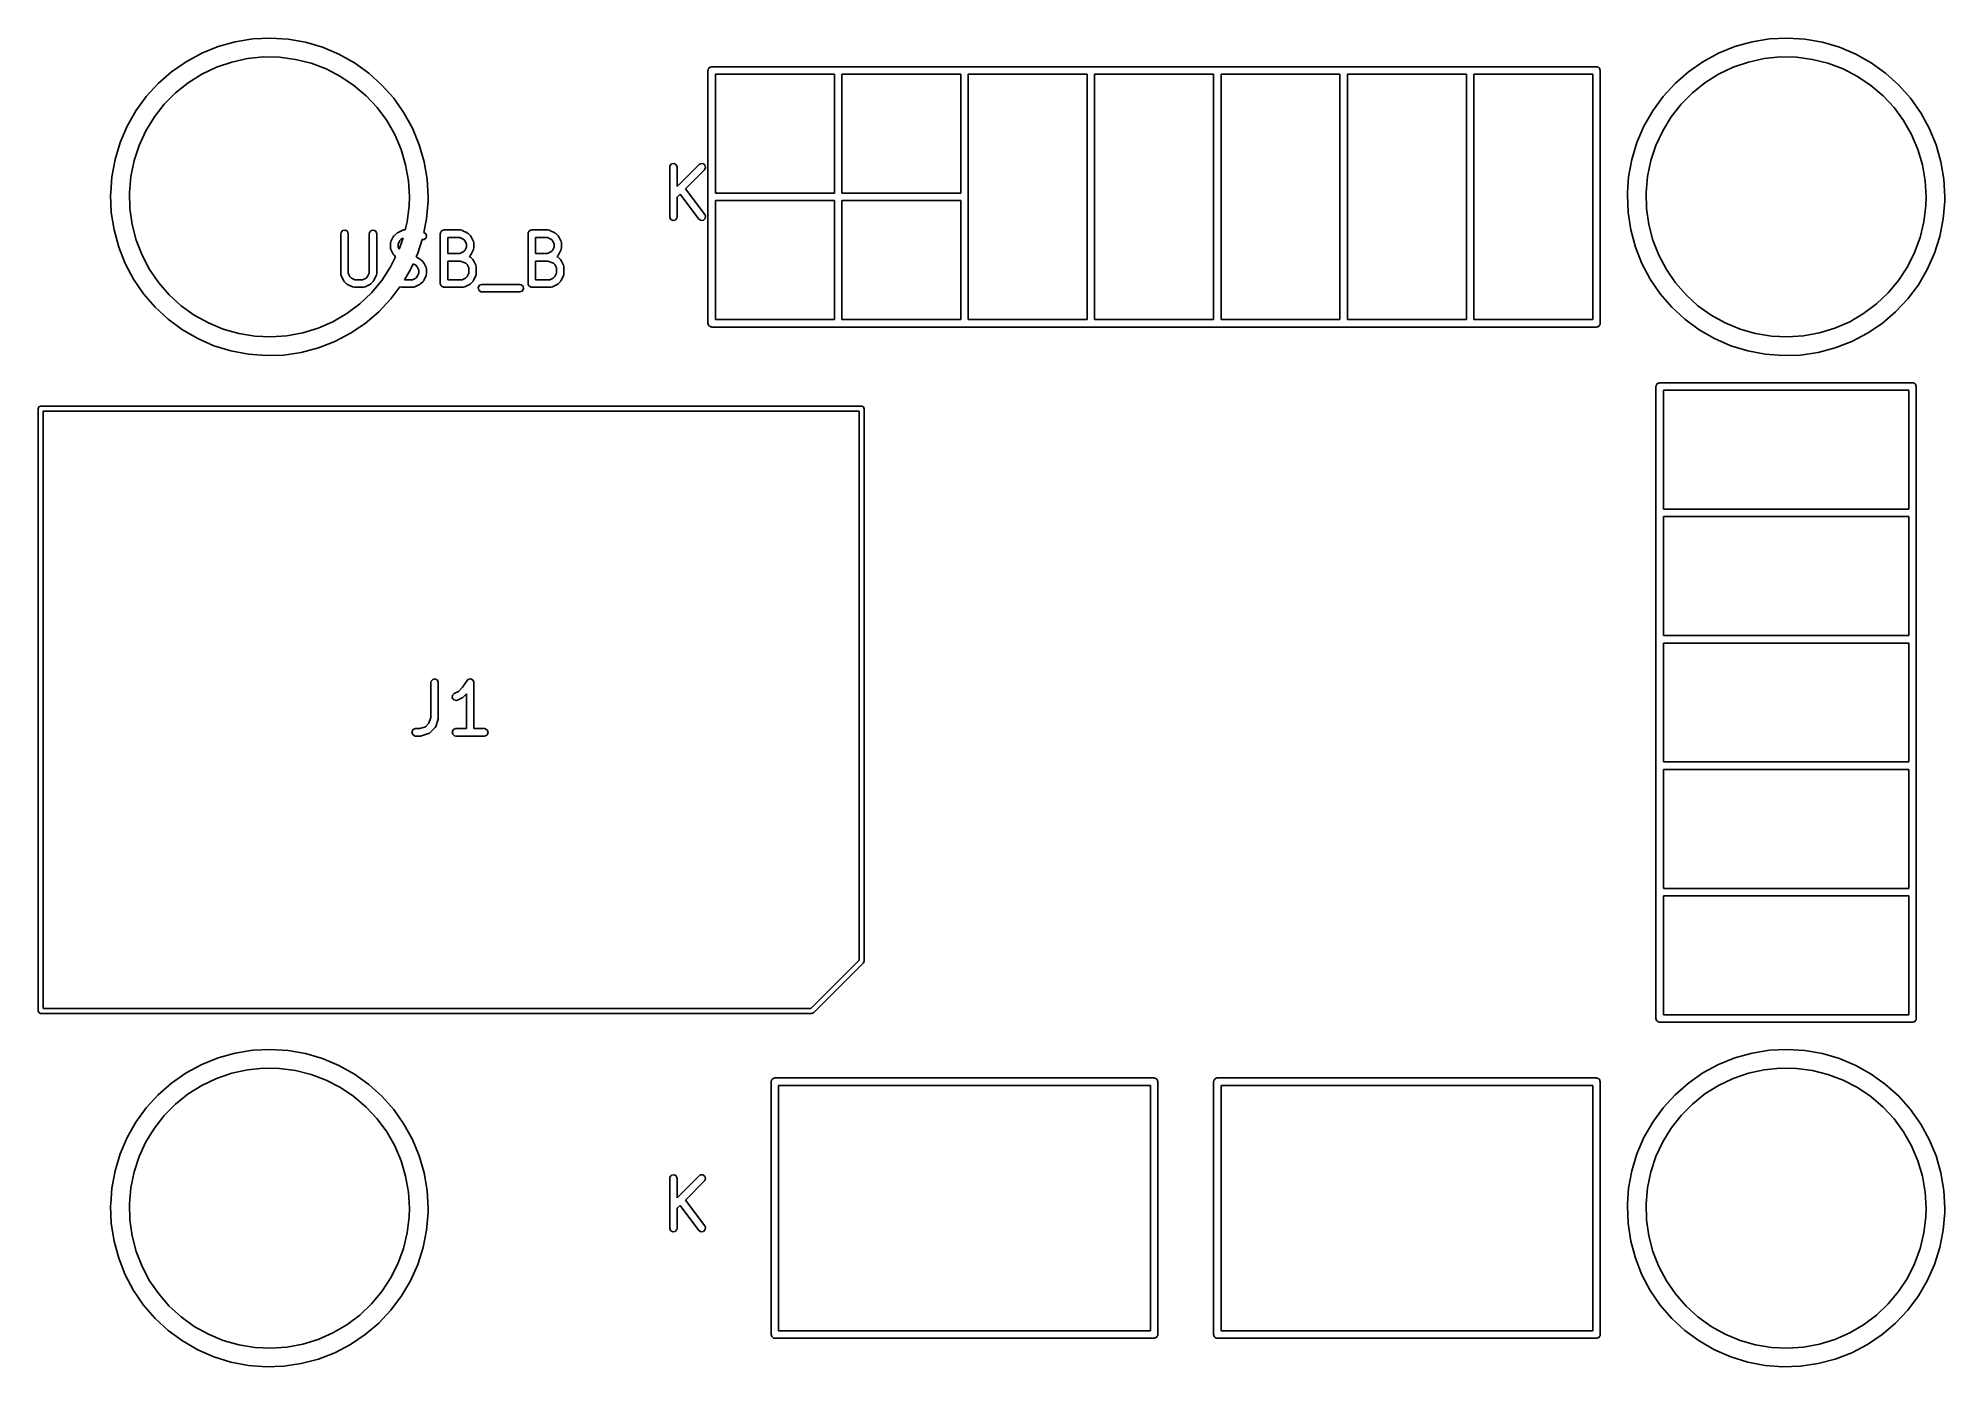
# Model space of a CAD drawing. Extents: x 5.08 to 6.59, y -4.48 to -3.43.
import ezdxf

# ---------------------------------------------------------------- set-up
doc = ezdxf.new("R2010")
doc.units = 0
doc.header["$MEASUREMENT"] = 0
doc.layers.add('BLACK', color=7, linetype='CONTINUOUS')

msp = doc.modelspace()

# ---------------------------------------------------------------- linework, layer by layer
at = {"layer": 'BLACK', "linetype": 'CONTINUOUS'}
for p, q in [((5.20892, -3.4436), (5.22192, -3.43834)), ((5.22192, -3.43834), (5.23543, -3.43457)), ((5.23543, -3.43457), (5.24927, -3.43233)), ((5.24927, -3.43233), (5.26328, -3.43165)), ((5.26328, -3.43165), (5.27727, -3.43253)), ((5.27727, -3.43253), (5.29108, -3.43496)), ((5.29108, -3.43496), (5.30453, -3.43892)), ((5.30453, -3.43892), (5.31746, -3.44436)), ((6.40892, -3.4436), (6.42192, -3.43834)), ((6.42192, -3.43834), (6.43543, -3.43457)), ((6.43543, -3.43457), (6.44927, -3.43233)), ((6.44927, -3.43233), (6.46328, -3.43165)), ((6.46328, -3.43165), (6.47727, -3.43253)), ((6.47727, -3.43253), (6.49108, -3.43496)), ((6.49108, -3.43496), (6.50453, -3.43892)), ((6.50453, -3.43892), (6.51746, -3.44436)), ((5.18507, -3.45827), (5.19659, -3.45027)), ((5.19659, -3.45027), (5.20892, -3.4436)), ((5.23261, -3.45054), (5.22054, -3.45467)), ((5.24507, -3.44782), (5.23261, -3.45054)), ((5.25776, -3.44655), (5.24507, -3.44782)), ((5.27052, -3.44675), (5.25776, -3.44655)), ((5.28316, -3.44842), (5.27052, -3.44675)), ((5.29553, -3.45153), (5.28316, -3.44842)), ((5.30746, -3.45603), (5.29553, -3.45153)), ((5.31746, -3.44436), (5.3297, -3.4512)), ((5.3297, -3.4512), (5.3411, -3.45936)), ((5.61168, -3.45455), (5.6124, -3.45429)), ((5.6124, -3.45429), (6.3124, -3.45429)), ((6.3124, -3.45429), (6.31279, -3.45436)), ((6.31279, -3.45436), (6.31291, -3.45434)), ((6.31291, -3.45434), (6.31303, -3.4544)), ((6.31303, -3.4544), (6.31341, -3.45447)), ((6.31341, -3.45447), (6.314, -3.45496)), ((6.38507, -3.45827), (6.39659, -3.45027)), ((6.39659, -3.45027), (6.40892, -3.4436)), ((6.43261, -3.45054), (6.42054, -3.45467)), ((6.44507, -3.44782), (6.43261, -3.45054)), ((6.45776, -3.44655), (6.44507, -3.44782)), ((6.47052, -3.44675), (6.45776, -3.44655)), ((6.48316, -3.44842), (6.47052, -3.44675)), ((6.49553, -3.45153), (6.48316, -3.44842)), ((6.50746, -3.45603), (6.49553, -3.45153)), ((6.51746, -3.44436), (6.5297, -3.4512)), ((6.5297, -3.4512), (6.5411, -3.45936)), ((5.16507, -3.47786), (5.17452, -3.46751)), ((5.17452, -3.46751), (5.18507, -3.45827)), ((5.19822, -3.46694), (5.18827, -3.47491)), ((5.20903, -3.46016), (5.19822, -3.46694)), ((5.22054, -3.45467), (5.20903, -3.46016)), ((5.3188, -3.46188), (5.30746, -3.45603)), ((5.32938, -3.469), (5.3188, -3.46188)), ((5.33908, -3.47728), (5.32938, -3.469)), ((5.3411, -3.45936), (5.35152, -3.46874)), ((5.35152, -3.46874), (5.36083, -3.47923)), ((5.60945, -3.45724), (5.60952, -3.45686)), ((5.60945, -3.65724), (5.60945, -3.45724)), ((5.60949, -3.45673), (5.60956, -3.45662)), ((5.60952, -3.45686), (5.60949, -3.45673)), ((5.60956, -3.45662), (5.60963, -3.45623)), ((5.60963, -3.45623), (5.61012, -3.45565)), ((5.61012, -3.45565), (5.6105, -3.45498)), ((5.6105, -3.45498), (5.61075, -3.45489)), ((5.61075, -3.45489), (5.61093, -3.45469)), ((5.61093, -3.45469), (5.61168, -3.45455)), ((5.61535, -3.4602), (5.61535, -3.55429)), ((5.70945, -3.4602), (5.61535, -3.4602)), ((5.70945, -3.55429), (5.70945, -3.4602)), ((5.71535, -3.4602), (5.71535, -3.55429)), ((5.80945, -3.4602), (5.71535, -3.4602)), ((5.80945, -3.55429), (5.80945, -3.4602)), ((5.90945, -3.4602), (5.81535, -3.4602)), ((5.81535, -3.4602), (5.81535, -3.65429)), ((5.90945, -3.65429), (5.90945, -3.4602)), ((5.91535, -3.4602), (5.91535, -3.65429)), ((6.00945, -3.4602), (5.91535, -3.4602)), ((6.00945, -3.65429), (6.00945, -3.4602)), ((6.01535, -3.4602), (6.01535, -3.65429)), ((6.10945, -3.4602), (6.01535, -3.4602)), ((6.10945, -3.65429), (6.10945, -3.4602)), ((6.11535, -3.4602), (6.11535, -3.65429)), ((6.20945, -3.4602), (6.11535, -3.4602)), ((6.20945, -3.65429), (6.20945, -3.4602)), ((6.21535, -3.4602), (6.21535, -3.65429)), ((6.30945, -3.4602), (6.21535, -3.4602)), ((6.30945, -3.65429), (6.30945, -3.4602)), ((6.314, -3.45496), (6.31466, -3.45535)), ((6.31466, -3.45535), (6.31475, -3.4556)), ((6.31475, -3.4556), (6.31496, -3.45577)), ((6.31496, -3.45577), (6.31509, -3.45652)), ((6.31509, -3.45652), (6.31535, -3.45724)), ((6.31535, -3.45724), (6.31535, -3.65724)), ((6.36507, -3.47786), (6.37452, -3.46751)), ((6.37452, -3.46751), (6.38507, -3.45827)), ((6.39822, -3.46694), (6.38827, -3.47491)), ((6.40903, -3.46016), (6.39822, -3.46694)), ((6.42054, -3.45467), (6.40903, -3.46016)), ((6.5188, -3.46188), (6.50746, -3.45603)), ((6.52938, -3.469), (6.5188, -3.46188)), ((6.53908, -3.47728), (6.52938, -3.469)), ((6.5411, -3.45936), (6.55152, -3.46874)), ((6.55152, -3.46874), (6.56083, -3.47923)), ((5.15683, -3.48921), (5.16507, -3.47786)), ((5.1793, -3.48398), (5.17143, -3.49402)), ((5.18827, -3.47491), (5.1793, -3.48398)), ((5.34776, -3.48663), (5.33908, -3.47728)), ((5.36083, -3.47923), (5.36892, -3.49069)), ((6.35683, -3.48921), (6.36507, -3.47786)), ((6.3793, -3.48398), (6.37143, -3.49402)), ((6.38827, -3.47491), (6.3793, -3.48398)), ((6.54776, -3.48663), (6.53908, -3.47728)), ((6.56083, -3.47923), (6.56892, -3.49069)), ((5.1499, -3.5014), (5.15683, -3.48921)), ((5.17143, -3.49402), (5.16476, -3.50489)), ((5.35532, -3.4969), (5.34776, -3.48663)), ((5.36164, -3.50798), (5.35532, -3.4969)), ((5.36892, -3.49069), (5.37567, -3.50297)), ((6.3499, -3.5014), (6.35683, -3.48921)), ((6.37143, -3.49402), (6.36476, -3.50489)), ((6.55532, -3.4969), (6.54776, -3.48663)), ((6.56164, -3.50798), (6.55532, -3.4969)), ((6.56892, -3.49069), (6.57567, -3.50297)), ((5.14032, -3.52771), (5.14438, -3.51429)), ((5.14438, -3.51429), (5.1499, -3.5014)), ((5.16476, -3.50489), (5.15939, -3.51646)), ((5.36664, -3.51972), (5.36164, -3.50798)), ((5.37567, -3.50297), (5.38102, -3.51594)), ((6.34032, -3.52771), (6.34438, -3.51429)), ((6.34438, -3.51429), (6.3499, -3.5014)), ((6.36476, -3.50489), (6.35939, -3.51646)), ((6.56664, -3.51972), (6.56164, -3.50798)), ((6.57567, -3.50297), (6.58102, -3.51594)), ((5.13779, -3.5415), (5.14032, -3.52771)), ((5.15539, -3.52857), (5.1528, -3.54106)), ((5.15939, -3.51646), (5.15539, -3.52857)), ((5.37026, -3.53195), (5.36664, -3.51972)), ((5.38102, -3.51594), (5.38488, -3.52942)), ((5.38488, -3.52942), (5.38722, -3.54324)), ((6.33779, -3.5415), (6.34032, -3.52771)), ((6.35539, -3.52857), (6.3528, -3.54106)), ((6.35939, -3.51646), (6.35539, -3.52857)), ((6.57026, -3.53195), (6.56664, -3.51972)), ((6.58102, -3.51594), (6.58488, -3.52942)), ((6.58488, -3.52942), (6.58722, -3.54324)), ((5.13693, -3.55376), (5.13779, -3.5415)), ((5.1528, -3.54106), (5.15167, -3.55376)), ((5.37245, -3.54451), (5.37026, -3.53195)), ((5.37319, -3.55724), (5.37245, -3.54451)), ((5.38722, -3.54324), (5.388, -3.55724)), ((5.57914, -3.53368), (5.57932, -3.53267)), ((5.57914, -3.57305), (5.57914, -3.53368)), ((5.57932, -3.53267), (5.58061, -3.53113)), ((5.58061, -3.53113), (5.5826, -3.53078)), ((5.5826, -3.53078), (5.58435, -3.53179)), ((5.58435, -3.53179), (5.58504, -3.53368)), ((5.58504, -3.54905), (5.6025, -3.5316)), ((5.58504, -3.53368), (5.58504, -3.54905)), ((5.60668, -3.53577), (5.59161, -3.55083)), ((5.6025, -3.5316), (5.60334, -3.53101)), ((5.60334, -3.53101), (5.60535, -3.53083)), ((5.60535, -3.53083), (5.60701, -3.53199)), ((5.60753, -3.53394), (5.60668, -3.53577)), ((5.60701, -3.53199), (5.60753, -3.53394)), ((6.33693, -3.55376), (6.33779, -3.5415)), ((6.3528, -3.54106), (6.35167, -3.55376)), ((6.57245, -3.54451), (6.57026, -3.53195)), ((6.57319, -3.55724), (6.57245, -3.54451)), ((6.58722, -3.54324), (6.588, -3.55724)), ((5.13681, -3.55549), (5.13693, -3.55376)), ((5.1374, -3.5695), (5.13681, -3.55549)), ((5.15167, -3.55376), (5.152, -3.56651)), ((5.37297, -3.5642), (5.37319, -3.55724)), ((5.388, -3.55724), (5.38795, -3.56075)), ((5.5874, -3.55505), (5.58504, -3.5574)), ((5.58504, -3.5574), (5.58504, -3.57305)), ((5.60223, -3.57483), (5.5874, -3.55505)), ((5.59161, -3.55083), (5.60695, -3.57128)), ((5.61535, -3.55429), (5.70945, -3.55429)), ((5.71535, -3.55429), (5.80945, -3.55429)), ((6.33681, -3.55549), (6.33693, -3.55376)), ((6.3374, -3.5695), (6.33681, -3.55549)), ((6.35167, -3.55376), (6.352, -3.56651)), ((6.57297, -3.5642), (6.57319, -3.55724)), ((6.588, -3.55724), (6.58795, -3.56075)), ((5.13955, -3.58336), (5.1374, -3.5695)), ((5.152, -3.56651), (5.1538, -3.57914)), ((5.37144, -3.57686), (5.37297, -3.5642)), ((5.38678, -3.57472), (5.38466, -3.58542)), ((5.38795, -3.56075), (5.38678, -3.57472)), ((5.57983, -3.57495), (5.57914, -3.57305)), ((5.58158, -3.57596), (5.57983, -3.57495)), ((5.58487, -3.57406), (5.58357, -3.57561)), ((5.58504, -3.57305), (5.58487, -3.57406)), ((5.60392, -3.57593), (5.60223, -3.57483)), ((5.6073, -3.57421), (5.60592, -3.57569)), ((5.60695, -3.57128), (5.60741, -3.5722)), ((5.60741, -3.5722), (5.6073, -3.57421)), ((5.61535, -3.5602), (5.61535, -3.65429)), ((5.70945, -3.5602), (5.61535, -3.5602)), ((5.70945, -3.65429), (5.70945, -3.5602)), ((5.71535, -3.5602), (5.71535, -3.65429)), ((5.80945, -3.5602), (5.71535, -3.5602)), ((5.80945, -3.65429), (5.80945, -3.5602)), ((6.33955, -3.58336), (6.3374, -3.5695)), ((6.352, -3.56651), (6.3538, -3.57914)), ((6.57144, -3.57686), (6.57297, -3.5642)), ((6.58678, -3.57472), (6.58406, -3.58848)), ((6.58795, -3.56075), (6.58678, -3.57472)), ((5.14322, -3.59689), (5.13955, -3.58336)), ((5.1538, -3.57914), (5.15704, -3.59148)), ((5.31894, -3.58635), (5.31912, -3.58534)), ((5.31894, -3.61822), (5.31894, -3.58635)), ((5.31912, -3.58534), (5.32042, -3.5838)), ((5.32042, -3.5838), (5.32241, -3.58345)), ((5.32241, -3.58345), (5.32416, -3.58446)), ((5.32416, -3.58446), (5.32485, -3.58635)), ((5.32485, -3.58635), (5.32485, -3.61753)), ((5.34144, -3.58635), (5.34162, -3.58534)), ((5.34144, -3.61753), (5.34144, -3.58635)), ((5.34162, -3.58534), (5.34292, -3.5838)), ((5.34292, -3.5838), (5.34491, -3.58345)), ((5.34491, -3.58345), (5.34665, -3.58446)), ((5.34665, -3.58446), (5.34735, -3.58635)), ((5.34735, -3.58635), (5.34735, -3.61822)), ((5.35862, -3.59253), (5.3605, -3.58878)), ((5.3605, -3.58878), (5.36103, -3.58807)), ((5.36103, -3.58807), (5.36105, -3.58802)), ((5.36105, -3.58802), (5.36293, -3.58614)), ((5.36293, -3.58614), (5.36365, -3.58563)), ((5.36365, -3.58563), (5.36369, -3.58559)), ((5.36369, -3.58559), (5.36744, -3.58371)), ((5.36505, -3.59858), (5.36822, -3.58993)), ((5.36822, -3.58993), (5.36676, -3.59066)), ((5.36744, -3.58371), (5.36843, -3.58342)), ((5.36843, -3.58342), (5.3686, -3.58346)), ((5.3686, -3.58346), (5.36876, -3.5834)), ((5.36876, -3.5834), (5.36987, -3.5834)), ((5.36987, -3.5834), (5.37144, -3.57686)), ((5.38466, -3.58542), (5.3847, -3.58543)), ((5.3847, -3.58543), (5.3856, -3.58592)), ((5.38636, -3.58963), (5.38485, -3.59097)), ((5.3856, -3.58592), (5.38666, -3.58764)), ((5.38666, -3.58764), (5.38636, -3.58963)), ((5.39768, -3.58635), (5.39775, -3.58597)), ((5.39768, -3.62572), (5.39768, -3.58635)), ((5.39773, -3.58584), (5.39779, -3.58573)), ((5.39775, -3.58597), (5.39773, -3.58584)), ((5.39779, -3.58573), (5.39786, -3.58534)), ((5.39786, -3.58534), (5.39835, -3.58476)), ((5.39835, -3.58476), (5.39874, -3.58409)), ((5.39874, -3.58409), (5.39899, -3.584)), ((5.39899, -3.584), (5.39916, -3.5838)), ((5.39916, -3.5838), (5.39991, -3.58366)), ((5.39991, -3.58366), (5.40064, -3.5834)), ((5.40064, -3.5834), (5.41376, -3.5834)), ((5.40359, -3.58931), (5.40359, -3.60215)), ((5.41306, -3.58931), (5.40359, -3.58931)), ((5.41576, -3.59066), (5.41306, -3.58931)), ((5.41376, -3.5834), (5.41477, -3.58358)), ((5.41477, -3.58358), (5.4149, -3.58369)), ((5.4149, -3.58369), (5.41508, -3.58371)), ((5.41508, -3.58371), (5.41883, -3.58559)), ((5.41883, -3.58559), (5.41954, -3.58611)), ((5.41954, -3.58611), (5.4196, -3.58614)), ((5.4196, -3.58614), (5.42147, -3.58802)), ((5.42147, -3.58802), (5.42198, -3.58874)), ((5.42198, -3.58874), (5.42202, -3.58878)), ((5.42202, -3.58878), (5.4239, -3.59253)), ((5.46705, -3.58635), (5.46712, -3.58597)), ((5.46705, -3.62572), (5.46705, -3.58635)), ((5.46709, -3.58584), (5.46716, -3.58573)), ((5.46712, -3.58597), (5.46709, -3.58584)), ((5.46716, -3.58573), (5.46723, -3.58534)), ((5.46723, -3.58534), (5.46772, -3.58476)), ((5.46772, -3.58476), (5.4681, -3.58409)), ((5.4681, -3.58409), (5.46835, -3.584)), ((5.46835, -3.584), (5.46853, -3.5838)), ((5.46853, -3.5838), (5.46928, -3.58366)), ((5.46928, -3.58366), (5.47, -3.5834)), ((5.47, -3.5834), (5.48313, -3.5834)), ((5.47295, -3.58931), (5.47295, -3.60215)), ((5.48243, -3.58931), (5.47295, -3.58931)), ((5.48513, -3.59066), (5.48243, -3.58931)), ((5.48313, -3.5834), (5.48414, -3.58358)), ((5.48414, -3.58358), (5.48427, -3.58369)), ((5.48427, -3.58369), (5.48445, -3.58371)), ((5.48445, -3.58371), (5.4882, -3.58559)), ((5.4882, -3.58559), (5.4889, -3.58611)), ((5.4889, -3.58611), (5.48896, -3.58614)), ((5.48896, -3.58614), (5.49084, -3.58802)), ((5.49084, -3.58802), (5.49134, -3.58874)), ((5.49134, -3.58874), (5.49139, -3.58878)), ((5.49139, -3.58878), (5.49327, -3.59253)), ((5.58357, -3.57561), (5.58158, -3.57596)), ((5.60592, -3.57569), (5.60392, -3.57593)), ((6.34322, -3.59689), (6.33955, -3.58336)), ((6.3538, -3.57914), (6.35704, -3.59148)), ((6.56408, -3.60124), (6.56846, -3.58927)), ((6.56846, -3.58927), (6.57144, -3.57686)), ((6.58406, -3.58848), (6.57982, -3.60185)), ((5.14838, -3.60993), (5.14322, -3.59689)), ((5.15704, -3.59148), (5.16167, -3.60336)), ((5.16167, -3.60336), (5.16764, -3.61463)), ((5.35831, -3.59385), (5.35849, -3.59284)), ((5.35831, -3.5976), (5.35831, -3.59385)), ((5.35837, -3.59777), (5.35831, -3.5976)), ((5.35833, -3.59794), (5.35837, -3.59777)), ((5.35862, -3.59892), (5.35833, -3.59794)), ((5.35835, -3.61264), (5.36233, -3.60472)), ((5.35849, -3.59284), (5.3586, -3.59271)), ((5.3586, -3.59271), (5.35862, -3.59253)), ((5.3605, -3.60267), (5.35862, -3.59892)), ((5.36055, -3.60272), (5.3605, -3.60267)), ((5.36105, -3.60344), (5.36055, -3.60272)), ((5.36233, -3.60472), (5.36105, -3.60344)), ((5.36557, -3.59185), (5.36422, -3.59455)), ((5.36422, -3.59455), (5.36422, -3.59691)), ((5.36422, -3.59691), (5.36505, -3.59858)), ((5.36676, -3.59066), (5.36557, -3.59185)), ((5.37982, -3.60185), (5.3785, -3.60479)), ((5.3785, -3.60479), (5.38133, -3.60621)), ((5.38325, -3.59102), (5.37982, -3.60185)), ((5.38485, -3.59097), (5.38325, -3.59102)), ((5.40359, -3.60215), (5.41306, -3.60215)), ((5.41306, -3.60215), (5.41576, -3.6008)), ((5.41696, -3.59185), (5.41576, -3.59066)), ((5.41576, -3.6008), (5.41696, -3.5996)), ((5.41831, -3.59455), (5.41696, -3.59185)), ((5.41696, -3.5996), (5.41831, -3.59691)), ((5.41831, -3.59691), (5.41831, -3.59455)), ((5.42147, -3.60344), (5.42059, -3.60432)), ((5.42059, -3.60432), (5.42122, -3.60466)), ((5.42122, -3.60466), (5.42131, -3.60481)), ((5.42131, -3.60481), (5.42147, -3.60489)), ((5.4215, -3.60338), (5.42147, -3.60344)), ((5.42147, -3.60489), (5.42335, -3.60676)), ((5.42202, -3.60267), (5.4215, -3.60338)), ((5.4239, -3.59892), (5.42202, -3.60267)), ((5.4239, -3.59253), (5.42419, -3.59352)), ((5.42392, -3.59875), (5.4239, -3.59892)), ((5.42403, -3.59861), (5.42392, -3.59875)), ((5.42421, -3.5976), (5.42403, -3.59861)), ((5.42419, -3.59352), (5.42415, -3.59369)), ((5.42415, -3.59369), (5.42421, -3.59385)), ((5.42421, -3.59385), (5.42421, -3.5976)), ((5.47295, -3.60215), (5.48243, -3.60215)), ((5.48243, -3.60215), (5.48513, -3.6008)), ((5.48632, -3.59185), (5.48513, -3.59066)), ((5.48513, -3.6008), (5.48632, -3.5996)), ((5.48767, -3.59455), (5.48632, -3.59185)), ((5.48632, -3.5996), (5.48767, -3.59691)), ((5.48767, -3.59691), (5.48767, -3.59455)), ((5.49084, -3.60344), (5.48996, -3.60432)), ((5.48996, -3.60432), (5.49059, -3.60466)), ((5.49059, -3.60466), (5.49068, -3.60481)), ((5.49068, -3.60481), (5.49084, -3.60489)), ((5.49086, -3.60338), (5.49084, -3.60344)), ((5.49084, -3.60489), (5.49271, -3.60676)), ((5.49139, -3.60267), (5.49086, -3.60338)), ((5.49327, -3.59892), (5.49139, -3.60267)), ((5.49327, -3.59253), (5.49356, -3.59352)), ((5.49329, -3.59875), (5.49327, -3.59892)), ((5.4934, -3.59861), (5.49329, -3.59875)), ((5.49358, -3.5976), (5.4934, -3.59861)), ((5.49356, -3.59352), (5.49352, -3.59369)), ((5.49352, -3.59369), (5.49358, -3.59385)), ((5.49358, -3.59385), (5.49358, -3.5976)), ((6.34838, -3.60993), (6.34322, -3.59689)), ((6.35704, -3.59148), (6.36167, -3.60336)), ((6.36167, -3.60336), (6.36764, -3.61463)), ((6.55835, -3.61264), (6.56408, -3.60124)), ((6.57982, -3.60185), (6.57411, -3.61466)), ((5.15497, -3.62231), (5.14838, -3.60993)), ((5.16764, -3.61463), (5.17486, -3.62515)), ((5.319, -3.61839), (5.31894, -3.61822)), ((5.31896, -3.61856), (5.319, -3.61839)), ((5.31925, -3.61955), (5.31896, -3.61856)), ((5.32113, -3.62329), (5.31925, -3.61955)), ((5.32485, -3.61753), (5.3262, -3.62023)), ((5.3262, -3.62023), (5.32739, -3.62142)), ((5.33889, -3.62142), (5.34009, -3.62023)), ((5.34009, -3.62023), (5.34144, -3.61753)), ((5.34703, -3.61955), (5.34516, -3.62329)), ((5.34705, -3.61937), (5.34703, -3.61955)), ((5.34717, -3.61923), (5.34705, -3.61937)), ((5.34735, -3.61822), (5.34717, -3.61923)), ((5.35134, -3.6233), (5.35835, -3.61264)), ((5.37411, -3.61466), (5.36935, -3.62277)), ((5.3761, -3.61019), (5.37411, -3.61466)), ((5.37826, -3.61128), (5.3761, -3.61019)), ((5.37946, -3.61247), (5.37826, -3.61128)), ((5.37826, -3.62142), (5.37946, -3.62023)), ((5.38081, -3.61517), (5.37946, -3.61247)), ((5.37946, -3.62023), (5.38081, -3.61753)), ((5.38081, -3.61753), (5.38081, -3.61517)), ((5.38133, -3.60621), (5.38204, -3.60674)), ((5.38204, -3.60674), (5.3821, -3.60676)), ((5.3821, -3.60676), (5.38398, -3.60864)), ((5.38398, -3.60864), (5.38448, -3.60936)), ((5.38448, -3.60936), (5.38453, -3.6094)), ((5.38453, -3.6094), (5.3864, -3.61315)), ((5.3864, -3.61955), (5.38453, -3.62329)), ((5.3864, -3.61315), (5.3867, -3.61414)), ((5.38642, -3.61937), (5.3864, -3.61955)), ((5.38654, -3.61923), (5.38642, -3.61937)), ((5.38672, -3.61822), (5.38654, -3.61923)), ((5.3867, -3.61414), (5.38666, -3.61431)), ((5.38666, -3.61431), (5.38672, -3.61448)), ((5.38672, -3.61448), (5.38672, -3.61822)), ((5.40359, -3.60805), (5.40359, -3.62277)), ((5.41328, -3.60805), (5.40359, -3.60805)), ((5.41779, -3.60956), (5.41328, -3.60805)), ((5.41763, -3.62142), (5.41883, -3.62023)), ((5.41883, -3.6106), (5.41779, -3.60956)), ((5.42018, -3.6133), (5.41883, -3.6106)), ((5.41883, -3.62023), (5.42018, -3.61753)), ((5.42018, -3.61753), (5.42018, -3.6133)), ((5.42335, -3.60676), (5.42385, -3.60749)), ((5.42385, -3.60749), (5.4239, -3.60753)), ((5.4239, -3.60753), (5.42577, -3.61128)), ((5.42577, -3.61955), (5.4239, -3.62329)), ((5.42577, -3.61128), (5.42607, -3.61226)), ((5.42579, -3.61937), (5.42577, -3.61955)), ((5.42591, -3.61923), (5.42579, -3.61937)), ((5.42609, -3.61822), (5.42591, -3.61923)), ((5.42607, -3.61226), (5.42603, -3.61243)), ((5.42603, -3.61243), (5.42609, -3.6126)), ((5.42609, -3.6126), (5.42609, -3.61822)), ((5.47295, -3.60805), (5.47295, -3.62277)), ((5.48265, -3.60805), (5.47295, -3.60805)), ((5.48715, -3.60956), (5.48265, -3.60805)), ((5.487, -3.62142), (5.4882, -3.62023)), ((5.4882, -3.6106), (5.48715, -3.60956)), ((5.48955, -3.6133), (5.4882, -3.6106)), ((5.4882, -3.62023), (5.48955, -3.61753)), ((5.48955, -3.61753), (5.48955, -3.6133)), ((5.49271, -3.60676), (5.49322, -3.60749)), ((5.49322, -3.60749), (5.49327, -3.60753)), ((5.49327, -3.60753), (5.49514, -3.61128)), ((5.49514, -3.61955), (5.49327, -3.62329)), ((5.49514, -3.61128), (5.49543, -3.61226)), ((5.49516, -3.61937), (5.49514, -3.61955)), ((5.49527, -3.61923), (5.49516, -3.61937)), ((5.49545, -3.61822), (5.49527, -3.61923)), ((5.49543, -3.61226), (5.49539, -3.61243)), ((5.49539, -3.61243), (5.49545, -3.6126)), ((5.49545, -3.6126), (5.49545, -3.61822)), ((6.35497, -3.62231), (6.34838, -3.60993)), ((6.36764, -3.61463), (6.37486, -3.62515)), ((6.55134, -3.6233), (6.55835, -3.61264)), ((6.57411, -3.61466), (6.56702, -3.62675)), ((5.16289, -3.63388), (5.15497, -3.62231)), ((5.17205, -3.64449), (5.16289, -3.63388)), ((5.17486, -3.62515), (5.18325, -3.63476)), ((5.18325, -3.63476), (5.19268, -3.64334)), ((5.32118, -3.62334), (5.32113, -3.62329)), ((5.32168, -3.62406), (5.32118, -3.62334)), ((5.32356, -3.62594), (5.32168, -3.62406)), ((5.32362, -3.62596), (5.32356, -3.62594)), ((5.32432, -3.62649), (5.32362, -3.62596)), ((5.32807, -3.62836), (5.32432, -3.62649)), ((5.32739, -3.62142), (5.33009, -3.62277)), ((5.32825, -3.62838), (5.32807, -3.62836)), ((5.32838, -3.6285), (5.32825, -3.62838)), ((5.32939, -3.62868), (5.32838, -3.6285)), ((5.33689, -3.62868), (5.32939, -3.62868)), ((5.33009, -3.62277), (5.3362, -3.62277)), ((5.33391, -3.64186), (5.34316, -3.63308)), ((5.3362, -3.62277), (5.33889, -3.62142)), ((5.33706, -3.62862), (5.33689, -3.62868)), ((5.33723, -3.62866), (5.33706, -3.62862)), ((5.33821, -3.62836), (5.33723, -3.62866)), ((5.34196, -3.62649), (5.33821, -3.62836)), ((5.34201, -3.62644), (5.34196, -3.62649)), ((5.34273, -3.62594), (5.34201, -3.62644)), ((5.34461, -3.62406), (5.34273, -3.62594)), ((5.34316, -3.63308), (5.35134, -3.6233)), ((5.34463, -3.624), (5.34461, -3.62406)), ((5.34516, -3.62329), (5.34463, -3.624)), ((5.36574, -3.62845), (5.35862, -3.63798)), ((5.36596, -3.62852), (5.36574, -3.62845)), ((5.36602, -3.62852), (5.36596, -3.62852)), ((5.36689, -3.62868), (5.36602, -3.62852)), ((5.37626, -3.62868), (5.36689, -3.62868)), ((5.36935, -3.62277), (5.37557, -3.62277)), ((5.37557, -3.62277), (5.37826, -3.62142)), ((5.37643, -3.62862), (5.37626, -3.62868)), ((5.3766, -3.62866), (5.37643, -3.62862)), ((5.37758, -3.62836), (5.3766, -3.62866)), ((5.38133, -3.62649), (5.37758, -3.62836)), ((5.38138, -3.62644), (5.38133, -3.62649)), ((5.3821, -3.62594), (5.38138, -3.62644)), ((5.38398, -3.62406), (5.3821, -3.62594)), ((5.384, -3.624), (5.38398, -3.62406)), ((5.38453, -3.62329), (5.384, -3.624)), ((5.39795, -3.62644), (5.39768, -3.62572)), ((5.39808, -3.6272), (5.39795, -3.62644)), ((5.39828, -3.62737), (5.39808, -3.6272)), ((5.39837, -3.62762), (5.39828, -3.62737)), ((5.39904, -3.62801), (5.39837, -3.62762)), ((5.39963, -3.6285), (5.39904, -3.62801)), ((5.40001, -3.62857), (5.39963, -3.6285)), ((5.40012, -3.62863), (5.40001, -3.62857)), ((5.40025, -3.62861), (5.40012, -3.62863)), ((5.40064, -3.62868), (5.40025, -3.62861)), ((5.41563, -3.62868), (5.40064, -3.62868)), ((5.40359, -3.62277), (5.41494, -3.62277)), ((5.41494, -3.62277), (5.41763, -3.62142)), ((5.4158, -3.62862), (5.41563, -3.62868)), ((5.41597, -3.62866), (5.4158, -3.62862)), ((5.41695, -3.62836), (5.41597, -3.62866)), ((5.4207, -3.62649), (5.41695, -3.62836)), ((5.42075, -3.62644), (5.4207, -3.62649)), ((5.42147, -3.62594), (5.42075, -3.62644)), ((5.42335, -3.62406), (5.42147, -3.62594)), ((5.42337, -3.624), (5.42335, -3.62406)), ((5.4239, -3.62329), (5.42337, -3.624)), ((5.42772, -3.62896), (5.42873, -3.62721)), ((5.42807, -3.63095), (5.42772, -3.62896)), ((5.42962, -3.63225), (5.42807, -3.63095)), ((5.42873, -3.62721), (5.43063, -3.62652)), ((5.43063, -3.63243), (5.42962, -3.63225)), ((5.43063, -3.62652), (5.46063, -3.62652)), ((5.46063, -3.63243), (5.43063, -3.63243)), ((5.46063, -3.62652), (5.46164, -3.6267)), ((5.46253, -3.63174), (5.46063, -3.63243)), ((5.46164, -3.6267), (5.46319, -3.628)), ((5.46354, -3.62999), (5.46253, -3.63174)), ((5.46319, -3.628), (5.46354, -3.62999)), ((5.46731, -3.62644), (5.46705, -3.62572)), ((5.46744, -3.6272), (5.46731, -3.62644)), ((5.46765, -3.62737), (5.46744, -3.6272)), ((5.46774, -3.62762), (5.46765, -3.62737)), ((5.4684, -3.62801), (5.46774, -3.62762)), ((5.46899, -3.6285), (5.4684, -3.62801)), ((5.46938, -3.62857), (5.46899, -3.6285)), ((5.46949, -3.62863), (5.46938, -3.62857)), ((5.46962, -3.62861), (5.46949, -3.62863)), ((5.47, -3.62868), (5.46962, -3.62861)), ((5.485, -3.62868), (5.47, -3.62868)), ((5.47295, -3.62277), (5.4843, -3.62277)), ((5.4843, -3.62277), (5.487, -3.62142)), ((5.48517, -3.62862), (5.485, -3.62868)), ((5.48534, -3.62866), (5.48517, -3.62862)), ((5.48632, -3.62836), (5.48534, -3.62866)), ((5.49007, -3.62649), (5.48632, -3.62836)), ((5.49011, -3.62644), (5.49007, -3.62649)), ((5.49084, -3.62594), (5.49011, -3.62644)), ((5.49271, -3.62406), (5.49084, -3.62594)), ((5.49274, -3.624), (5.49271, -3.62406)), ((5.49327, -3.62329), (5.49274, -3.624)), ((6.36289, -3.63388), (6.35497, -3.62231)), ((6.37205, -3.64449), (6.36289, -3.63388)), ((6.37486, -3.62515), (6.38325, -3.63476)), ((6.38325, -3.63476), (6.39268, -3.64334)), ((6.53391, -3.64186), (6.54316, -3.63308)), ((6.54316, -3.63308), (6.55134, -3.6233)), ((6.56702, -3.62675), (6.55862, -3.63798)), ((5.18234, -3.65402), (5.17205, -3.64449)), ((5.19268, -3.64334), (5.20304, -3.65079)), ((5.3127, -3.65596), (5.32371, -3.64952)), ((5.32371, -3.64952), (5.33391, -3.64186)), ((5.34902, -3.6482), (5.33834, -3.65729)), ((5.35862, -3.63798), (5.34902, -3.6482)), ((6.38234, -3.65402), (6.37205, -3.64449)), ((6.39268, -3.64334), (6.40304, -3.65079)), ((6.5127, -3.65596), (6.52371, -3.64952)), ((6.52371, -3.64952), (6.53391, -3.64186)), ((6.54902, -3.6482), (6.53834, -3.65729)), ((6.55862, -3.63798), (6.54902, -3.6482)), ((5.19363, -3.66234), (5.18234, -3.65402)), ((5.20577, -3.66935), (5.19363, -3.66234)), ((5.20304, -3.65079), (5.21418, -3.65699)), ((5.21418, -3.65699), (5.22597, -3.66187)), ((5.22597, -3.66187), (5.23823, -3.66536)), ((5.23823, -3.66536), (5.25082, -3.66742)), ((5.27629, -3.66716), (5.28883, -3.66483)), ((5.28883, -3.66483), (5.30102, -3.66108)), ((5.30102, -3.66108), (5.3127, -3.65596)), ((5.32671, -3.66513), (5.31429, -3.67163)), ((5.33834, -3.65729), (5.32671, -3.66513)), ((5.60971, -3.65796), (5.60945, -3.65724)), ((5.60984, -3.65872), (5.60971, -3.65796)), ((5.61005, -3.65889), (5.60984, -3.65872)), ((5.61014, -3.65914), (5.61005, -3.65889)), ((5.6108, -3.65953), (5.61014, -3.65914)), ((5.61139, -3.66002), (5.6108, -3.65953)), ((5.61178, -3.66009), (5.61139, -3.66002)), ((5.61189, -3.66015), (5.61178, -3.66009)), ((5.61202, -3.66013), (5.61189, -3.66015)), ((5.6124, -3.6602), (5.61202, -3.66013)), ((6.3124, -3.6602), (5.6124, -3.6602)), ((5.61535, -3.65429), (5.70945, -3.65429)), ((5.71535, -3.65429), (5.80945, -3.65429)), ((5.81535, -3.65429), (5.90945, -3.65429)), ((5.91535, -3.65429), (6.00945, -3.65429)), ((6.01535, -3.65429), (6.10945, -3.65429)), ((6.11535, -3.65429), (6.20945, -3.65429)), ((6.21535, -3.65429), (6.30945, -3.65429)), ((6.31312, -3.65993), (6.3124, -3.6602)), ((6.31388, -3.6598), (6.31312, -3.65993)), ((6.31405, -3.6596), (6.31388, -3.6598)), ((6.3143, -3.65951), (6.31405, -3.6596)), ((6.31468, -3.65884), (6.3143, -3.65951)), ((6.31518, -3.65825), (6.31468, -3.65884)), ((6.31524, -3.65787), (6.31518, -3.65825)), ((6.31531, -3.65776), (6.31524, -3.65787)), ((6.31535, -3.65724), (6.31529, -3.65763)), ((6.31529, -3.65763), (6.31531, -3.65776)), ((6.39363, -3.66234), (6.38234, -3.65402)), ((6.40577, -3.66935), (6.39363, -3.66234)), ((6.40304, -3.65079), (6.41418, -3.65699)), ((6.41418, -3.65699), (6.42597, -3.66187)), ((6.42597, -3.66187), (6.43823, -3.66536)), ((6.43823, -3.66536), (6.45082, -3.66742)), ((6.47629, -3.66716), (6.48883, -3.66483)), ((6.48883, -3.66483), (6.50102, -3.66108)), ((6.50102, -3.66108), (6.5127, -3.65596)), ((6.52671, -3.66513), (6.51429, -3.67163)), ((6.53834, -3.65729), (6.52671, -3.66513)), ((5.21862, -3.67497), (5.20577, -3.66935)), ((5.23202, -3.67911), (5.21862, -3.67497)), ((5.24579, -3.68174), (5.23202, -3.67911)), ((5.25082, -3.66742), (5.26356, -3.66803)), ((5.26356, -3.66803), (5.27629, -3.66716)), ((5.28766, -3.68028), (5.27379, -3.68233)), ((5.30121, -3.6767), (5.28766, -3.68028)), ((5.31429, -3.67163), (5.30121, -3.6767)), ((6.41862, -3.67497), (6.40577, -3.66935)), ((6.43202, -3.67911), (6.41862, -3.67497)), ((6.44579, -3.68174), (6.43202, -3.67911)), ((6.45082, -3.66742), (6.46356, -3.66803)), ((6.46356, -3.66803), (6.47629, -3.66716)), ((6.48766, -3.68028), (6.47379, -3.68233)), ((6.50121, -3.6767), (6.48766, -3.68028)), ((6.51429, -3.67163), (6.50121, -3.6767)), ((5.25977, -3.68282), (5.24579, -3.68174)), ((5.27379, -3.68233), (5.25977, -3.68282)), ((6.45977, -3.68282), (6.44579, -3.68174)), ((6.47379, -3.68233), (6.45977, -3.68282)), ((6.35945, -3.70724), (6.35952, -3.70686)), ((6.35945, -4.20724), (6.35945, -3.70724)), ((6.35949, -3.70673), (6.35956, -3.70662)), ((6.35952, -3.70686), (6.35949, -3.70673)), ((6.35956, -3.70662), (6.35963, -3.70623)), ((6.35963, -3.70623), (6.36012, -3.70565)), ((6.36012, -3.70565), (6.3605, -3.70498)), ((6.3605, -3.70498), (6.36075, -3.70489)), ((6.36075, -3.70489), (6.36093, -3.70469)), ((6.36093, -3.70469), (6.36168, -3.70455)), ((6.36168, -3.70455), (6.3624, -3.70429)), ((6.3624, -3.70429), (6.5624, -3.70429)), ((6.36535, -3.7102), (6.36535, -3.80429)), ((6.55945, -3.7102), (6.36535, -3.7102)), ((6.55945, -3.80429), (6.55945, -3.7102)), ((6.5624, -3.70429), (6.56279, -3.70436)), ((6.56279, -3.70436), (6.56291, -3.70434)), ((6.56291, -3.70434), (6.56303, -3.7044)), ((6.56303, -3.7044), (6.56341, -3.70447)), ((6.56341, -3.70447), (6.564, -3.70496)), ((6.564, -3.70496), (6.56466, -3.70535)), ((6.56466, -3.70535), (6.56475, -3.7056)), ((6.56475, -3.7056), (6.56496, -3.70577)), ((6.56496, -3.70577), (6.56509, -3.70652)), ((6.56509, -3.70652), (6.56535, -3.70724)), ((6.56535, -3.70724), (6.56535, -4.20724)), ((5.07949, -3.72484), (5.08006, -3.72345)), ((5.07949, -4.20122), (5.07949, -3.72484)), ((5.08006, -3.72345), (5.08146, -3.72287)), ((5.08146, -3.72287), (5.73106, -3.72287)), ((5.73106, -3.72287), (5.73245, -3.72345)), ((5.73245, -3.72345), (5.73303, -3.72484)), ((5.73303, -3.72484), (5.73303, -4.16185)), ((5.08343, -3.72681), (5.08343, -4.19925)), ((5.72909, -3.72681), (5.08343, -3.72681)), ((5.72909, -4.16104), (5.72909, -3.72681)), ((6.36535, -3.80429), (6.55945, -3.80429)), ((6.36535, -3.8102), (6.36535, -3.90429)), ((6.55945, -3.8102), (6.36535, -3.8102)), ((6.55945, -3.90429), (6.55945, -3.8102)), ((6.36535, -3.90429), (6.55945, -3.90429)), ((6.36535, -3.9102), (6.36535, -4.00429)), ((6.55945, -3.9102), (6.36535, -3.9102)), ((6.55945, -4.00429), (6.55945, -3.9102)), ((5.39018, -3.94147), (5.39036, -3.94046)), ((5.39018, -3.96911), (5.39018, -3.94147)), ((5.39036, -3.94046), (5.39166, -3.93891)), ((5.39166, -3.93891), (5.39365, -3.93856)), ((5.39365, -3.93856), (5.3954, -3.93957)), ((5.3954, -3.93957), (5.39609, -3.94147)), ((5.39609, -3.94147), (5.39609, -3.96959)), ((5.40718, -3.95356), (5.4073, -3.95155)), ((5.4073, -3.95155), (5.40869, -3.95008)), ((5.40869, -3.95008), (5.41201, -3.94842)), ((5.41201, -3.94842), (5.41521, -3.94521)), ((5.41521, -3.94521), (5.4188, -3.93983)), ((5.41831, -3.95048), (5.41585, -3.95293)), ((5.41831, -3.97789), (5.41831, -3.95048)), ((5.4188, -3.93983), (5.41951, -3.93909)), ((5.41951, -3.93909), (5.41967, -3.93904)), ((5.41967, -3.93904), (5.41978, -3.93891)), ((5.41978, -3.93891), (5.42063, -3.93877)), ((5.42063, -3.93877), (5.42145, -3.93852)), ((5.42145, -3.93852), (5.4216, -3.93859)), ((5.4216, -3.93859), (5.42177, -3.93856)), ((5.42177, -3.93856), (5.42251, -3.93899)), ((5.42251, -3.93899), (5.4233, -3.93934)), ((5.4233, -3.93934), (5.42337, -3.93949)), ((5.42337, -3.93949), (5.42352, -3.93957)), ((5.42352, -3.93957), (5.42381, -3.94038)), ((5.42381, -3.94038), (5.42419, -3.94115)), ((5.42419, -3.94115), (5.42415, -3.94131)), ((5.42415, -3.94131), (5.42421, -3.94147)), ((5.42421, -3.94147), (5.42421, -3.97789)), ((5.40838, -3.95518), (5.40718, -3.95356)), ((5.41035, -3.95565), (5.40838, -3.95518)), ((5.41133, -3.95536), (5.41035, -3.95565)), ((5.41508, -3.95349), (5.41133, -3.95536)), ((5.41512, -3.95344), (5.41508, -3.95349)), ((5.41585, -3.95293), (5.41512, -3.95344)), ((5.37523, -3.98033), (5.37624, -3.97858)), ((5.37558, -3.98232), (5.37523, -3.98033)), ((5.37713, -3.98362), (5.37558, -3.98232)), ((5.37624, -3.97858), (5.37814, -3.97789)), ((5.37814, -3.97789), (5.38141, -3.97789)), ((5.38141, -3.97789), (5.38592, -3.97639)), ((5.38845, -3.98177), (5.38282, -3.98364)), ((5.38592, -3.97639), (5.38868, -3.97362)), ((5.38858, -3.98166), (5.38845, -3.98177)), ((5.38876, -3.98164), (5.38858, -3.98166)), ((5.38868, -3.97362), (5.39018, -3.96911)), ((5.3896, -3.98105), (5.38876, -3.98164)), ((5.39335, -3.97731), (5.3896, -3.98105)), ((5.39342, -3.97715), (5.39335, -3.97731)), ((5.39357, -3.97705), (5.39342, -3.97715)), ((5.39406, -3.97615), (5.39357, -3.97705)), ((5.39594, -3.97053), (5.39406, -3.97615)), ((5.39609, -3.96959), (5.39594, -3.97046)), ((5.39594, -3.97046), (5.39594, -3.97053)), ((5.4071, -3.98033), (5.40811, -3.97858)), ((5.40745, -3.98232), (5.4071, -3.98033)), ((5.409, -3.98362), (5.40745, -3.98232)), ((5.40811, -3.97858), (5.41001, -3.97789)), ((5.41001, -3.97789), (5.41831, -3.97789)), ((5.42421, -3.97789), (5.43251, -3.97789)), ((5.43251, -3.97789), (5.43352, -3.97807)), ((5.43352, -3.97807), (5.43506, -3.97937)), ((5.43541, -3.98135), (5.4344, -3.9831)), ((5.43506, -3.97937), (5.43541, -3.98135)), ((5.37814, -3.98379), (5.37713, -3.98362)), ((5.38189, -3.98379), (5.37814, -3.98379)), ((5.38195, -3.98377), (5.38189, -3.98379)), ((5.38282, -3.98364), (5.38195, -3.98377)), ((5.41001, -3.98379), (5.409, -3.98362)), ((5.43251, -3.98379), (5.41001, -3.98379)), ((5.4344, -3.9831), (5.43251, -3.98379)), ((6.36535, -4.00429), (6.55945, -4.00429)), ((6.36535, -4.0102), (6.36535, -4.10429)), ((6.55945, -4.0102), (6.36535, -4.0102)), ((6.55945, -4.10429), (6.55945, -4.0102)), ((6.36535, -4.10429), (6.55945, -4.10429)), ((6.36535, -4.1102), (6.36535, -4.20429)), ((6.55945, -4.1102), (6.36535, -4.1102)), ((6.55945, -4.20429), (6.55945, -4.1102)), ((5.69088, -4.19925), (5.72909, -4.16104)), ((5.73245, -4.16324), (5.69308, -4.20261)), ((5.73303, -4.16185), (5.73245, -4.16324)), ((5.08006, -4.20261), (5.07949, -4.20122)), ((5.08146, -4.20319), (5.08006, -4.20261)), ((5.69169, -4.20319), (5.08146, -4.20319)), ((5.08343, -4.19925), (5.69088, -4.19925)), ((5.69308, -4.20261), (5.69169, -4.20319)), ((6.35971, -4.20796), (6.35945, -4.20724)), ((6.35984, -4.20872), (6.35971, -4.20796)), ((6.36005, -4.20889), (6.35984, -4.20872)), ((6.36535, -4.20429), (6.55945, -4.20429)), ((6.56518, -4.20825), (6.56468, -4.20884)), ((6.56524, -4.20787), (6.56518, -4.20825)), ((6.56531, -4.20776), (6.56524, -4.20787)), ((6.56535, -4.20724), (6.56529, -4.20763)), ((6.56529, -4.20763), (6.56531, -4.20776)), ((6.36014, -4.20914), (6.36005, -4.20889)), ((6.3608, -4.20953), (6.36014, -4.20914)), ((6.36139, -4.21002), (6.3608, -4.20953)), ((6.36178, -4.21009), (6.36139, -4.21002)), ((6.36189, -4.21015), (6.36178, -4.21009)), ((6.36202, -4.21013), (6.36189, -4.21015)), ((6.3624, -4.2102), (6.36202, -4.21013)), ((6.5624, -4.2102), (6.3624, -4.2102)), ((6.56312, -4.20993), (6.5624, -4.2102)), ((6.56388, -4.2098), (6.56312, -4.20993)), ((6.56405, -4.2096), (6.56388, -4.2098)), ((6.5643, -4.20951), (6.56405, -4.2096)), ((6.56468, -4.20884), (6.5643, -4.20951)), ((5.20892, -4.2436), (5.22192, -4.23834)), ((5.22192, -4.23834), (5.23543, -4.23457)), ((5.23543, -4.23457), (5.24927, -4.23233)), ((5.24927, -4.23233), (5.26328, -4.23165)), ((5.26328, -4.23165), (5.27727, -4.23253)), ((5.27727, -4.23253), (5.29108, -4.23496)), ((5.29108, -4.23496), (5.30453, -4.23892)), ((6.40892, -4.2436), (6.42192, -4.23834)), ((6.42192, -4.23834), (6.43543, -4.23457)), ((6.43543, -4.23457), (6.44927, -4.23233)), ((6.44927, -4.23233), (6.46328, -4.23165)), ((6.46328, -4.23165), (6.47727, -4.23253)), ((6.47727, -4.23253), (6.49108, -4.23496)), ((6.49108, -4.23496), (6.50453, -4.23892)), ((5.18507, -4.25827), (5.19659, -4.25027)), ((5.19659, -4.25027), (5.20892, -4.2436)), ((5.23261, -4.25054), (5.22054, -4.25467)), ((5.24507, -4.24782), (5.23261, -4.25054)), ((5.25776, -4.24655), (5.24507, -4.24782)), ((5.27052, -4.24675), (5.25776, -4.24655)), ((5.28316, -4.24842), (5.27052, -4.24675)), ((5.29553, -4.25153), (5.28316, -4.24842)), ((5.30746, -4.25603), (5.29553, -4.25153)), ((5.30453, -4.23892), (5.31746, -4.24436)), ((5.31746, -4.24436), (5.3297, -4.2512)), ((5.3297, -4.2512), (5.3411, -4.25936)), ((6.38507, -4.25827), (6.39659, -4.25027)), ((6.39659, -4.25027), (6.40892, -4.2436)), ((6.43261, -4.25054), (6.42054, -4.25467)), ((6.44507, -4.24782), (6.43261, -4.25054)), ((6.45776, -4.24655), (6.44507, -4.24782)), ((6.47052, -4.24675), (6.45776, -4.24655)), ((6.48316, -4.24842), (6.47052, -4.24675)), ((6.49553, -4.25153), (6.48316, -4.24842)), ((6.50746, -4.25603), (6.49553, -4.25153)), ((6.50453, -4.23892), (6.51746, -4.24436)), ((6.51746, -4.24436), (6.5297, -4.2512)), ((6.5297, -4.2512), (6.5411, -4.25936)), ((5.16507, -4.27786), (5.17452, -4.26751)), ((5.17452, -4.26751), (5.18507, -4.25827)), ((5.19822, -4.26694), (5.18827, -4.27491)), ((5.20903, -4.26016), (5.19822, -4.26694)), ((5.22054, -4.25467), (5.20903, -4.26016)), ((5.3188, -4.26188), (5.30746, -4.25603)), ((5.32938, -4.269), (5.3188, -4.26188)), ((5.33908, -4.27728), (5.32938, -4.269)), ((5.3411, -4.25936), (5.35152, -4.26874)), ((5.35152, -4.26874), (5.36083, -4.27923)), ((5.65945, -4.25724), (5.65952, -4.25686)), ((5.65945, -4.45724), (5.65945, -4.25724)), ((5.65949, -4.25673), (5.65956, -4.25662)), ((5.65952, -4.25686), (5.65949, -4.25673)), ((5.65956, -4.25662), (5.65963, -4.25623)), ((5.65963, -4.25623), (5.66012, -4.25565)), ((5.66012, -4.25565), (5.6605, -4.25498)), ((5.6605, -4.25498), (5.66075, -4.25489)), ((5.66075, -4.25489), (5.66093, -4.25469)), ((5.66093, -4.25469), (5.66168, -4.25455)), ((5.66168, -4.25455), (5.6624, -4.25429)), ((5.6624, -4.25429), (5.9624, -4.25429)), ((5.66535, -4.2602), (5.66535, -4.45429)), ((5.95945, -4.2602), (5.66535, -4.2602)), ((5.95945, -4.45429), (5.95945, -4.2602)), ((5.9624, -4.25429), (5.96279, -4.25436)), ((5.96279, -4.25436), (5.96291, -4.25434)), ((5.96291, -4.25434), (5.96303, -4.2544)), ((5.96303, -4.2544), (5.96341, -4.25447)), ((5.96341, -4.25447), (5.964, -4.25496)), ((5.964, -4.25496), (5.96466, -4.25535)), ((5.96466, -4.25535), (5.96475, -4.2556)), ((5.96475, -4.2556), (5.96496, -4.25577)), ((5.96496, -4.25577), (5.96509, -4.25652)), ((5.96509, -4.25652), (5.96535, -4.25724)), ((5.96535, -4.25724), (5.96535, -4.45724)), ((6.00945, -4.25724), (6.00952, -4.25686)), ((6.00945, -4.45724), (6.00945, -4.25724)), ((6.00949, -4.25673), (6.00956, -4.25662)), ((6.00952, -4.25686), (6.00949, -4.25673)), ((6.00956, -4.25662), (6.00963, -4.25623)), ((6.00963, -4.25623), (6.01012, -4.25565)), ((6.01012, -4.25565), (6.0105, -4.25498)), ((6.0105, -4.25498), (6.01075, -4.25489)), ((6.01075, -4.25489), (6.01093, -4.25469)), ((6.01093, -4.25469), (6.01168, -4.25455)), ((6.01168, -4.25455), (6.0124, -4.25429)), ((6.0124, -4.25429), (6.3124, -4.25429)), ((6.01535, -4.2602), (6.01535, -4.45429)), ((6.30945, -4.2602), (6.01535, -4.2602)), ((6.30945, -4.45429), (6.30945, -4.2602)), ((6.3124, -4.25429), (6.31279, -4.25436)), ((6.31279, -4.25436), (6.31291, -4.25434)), ((6.31291, -4.25434), (6.31303, -4.2544)), ((6.31303, -4.2544), (6.31341, -4.25447)), ((6.31341, -4.25447), (6.314, -4.25496)), ((6.314, -4.25496), (6.31466, -4.25535)), ((6.31466, -4.25535), (6.31475, -4.2556)), ((6.31475, -4.2556), (6.31496, -4.25577)), ((6.31496, -4.25577), (6.31509, -4.25652)), ((6.31509, -4.25652), (6.31535, -4.25724)), ((6.31535, -4.25724), (6.31535, -4.45724)), ((6.36507, -4.27786), (6.37452, -4.26751)), ((6.37452, -4.26751), (6.38507, -4.25827)), ((6.39822, -4.26694), (6.38827, -4.27491)), ((6.40903, -4.26016), (6.39822, -4.26694)), ((6.42054, -4.25467), (6.40903, -4.26016)), ((6.5188, -4.26188), (6.50746, -4.25603)), ((6.52938, -4.269), (6.5188, -4.26188)), ((6.53908, -4.27728), (6.52938, -4.269)), ((6.5411, -4.25936), (6.55152, -4.26874)), ((6.55152, -4.26874), (6.56083, -4.27923)), ((5.15683, -4.28921), (5.16507, -4.27786)), ((5.1793, -4.28398), (5.17143, -4.29402)), ((5.18827, -4.27491), (5.1793, -4.28398)), ((5.34776, -4.28663), (5.33908, -4.27728)), ((5.36083, -4.27923), (5.36892, -4.29069)), ((6.35683, -4.28921), (6.36507, -4.27786)), ((6.3793, -4.28398), (6.37143, -4.29402)), ((6.38827, -4.27491), (6.3793, -4.28398)), ((6.54776, -4.28663), (6.53908, -4.27728)), ((6.56083, -4.27923), (6.56892, -4.29069)), ((5.1499, -4.3014), (5.15683, -4.28921)), ((5.17143, -4.29402), (5.16476, -4.30489)), ((5.35532, -4.2969), (5.34776, -4.28663)), ((5.36164, -4.30798), (5.35532, -4.2969)), ((5.36892, -4.29069), (5.37567, -4.30297)), ((6.3499, -4.3014), (6.35683, -4.28921)), ((6.37143, -4.29402), (6.36476, -4.30489)), ((6.55532, -4.2969), (6.54776, -4.28663)), ((6.56164, -4.30798), (6.55532, -4.2969)), ((6.56892, -4.29069), (6.57567, -4.30297)), ((5.14032, -4.32771), (5.14438, -4.31429)), ((5.14438, -4.31429), (5.1499, -4.3014)), ((5.16476, -4.30489), (5.15939, -4.31646)), ((5.36664, -4.31972), (5.36164, -4.30798)), ((5.37567, -4.30297), (5.38102, -4.31594)), ((6.34032, -4.32771), (6.34438, -4.31429)), ((6.34438, -4.31429), (6.3499, -4.3014)), ((6.36476, -4.30489), (6.35939, -4.31646)), ((6.56664, -4.31972), (6.56164, -4.30798)), ((6.57567, -4.30297), (6.58102, -4.31594)), ((5.13779, -4.3415), (5.14032, -4.32771)), ((5.15539, -4.32857), (5.1528, -4.34106)), ((5.15939, -4.31646), (5.15539, -4.32857)), ((5.37026, -4.33195), (5.36664, -4.31972)), ((5.38102, -4.31594), (5.38488, -4.32942)), ((5.38488, -4.32942), (5.38722, -4.34324)), ((6.33779, -4.3415), (6.34032, -4.32771)), ((6.35539, -4.32857), (6.3528, -4.34106)), ((6.35939, -4.31646), (6.35539, -4.32857)), ((6.57026, -4.33195), (6.56664, -4.31972)), ((6.58102, -4.31594), (6.58488, -4.32942)), ((6.58488, -4.32942), (6.58722, -4.34324)), ((5.13693, -4.35376), (5.13779, -4.3415)), ((5.1528, -4.34106), (5.15167, -4.35376)), ((5.37245, -4.34451), (5.37026, -4.33195)), ((5.38722, -4.34324), (5.388, -4.35724)), ((5.57914, -4.33368), (5.57932, -4.33267)), ((5.57914, -4.37305), (5.57914, -4.33368)), ((5.57932, -4.33267), (5.58061, -4.33113)), ((5.58061, -4.33113), (5.5826, -4.33078)), ((5.5826, -4.33078), (5.58435, -4.33179)), ((5.58435, -4.33179), (5.58504, -4.33368)), ((5.58504, -4.34905), (5.6025, -4.3316)), ((5.58504, -4.33368), (5.58504, -4.34905)), ((5.60668, -4.33577), (5.59161, -4.35083)), ((5.6025, -4.3316), (5.60334, -4.33101)), ((5.60334, -4.33101), (5.60535, -4.33083)), ((5.60535, -4.33083), (5.60701, -4.33199)), ((5.60753, -4.33394), (5.60668, -4.33577)), ((5.60701, -4.33199), (5.60753, -4.33394)), ((6.33693, -4.35376), (6.33779, -4.3415)), ((6.3528, -4.34106), (6.35167, -4.35376)), ((6.57245, -4.34451), (6.57026, -4.33195)), ((6.58722, -4.34324), (6.588, -4.35724)), ((5.13681, -4.35549), (5.13693, -4.35376)), ((5.1374, -4.3695), (5.13681, -4.35549)), ((5.15167, -4.35376), (5.152, -4.36651)), ((5.37319, -4.35724), (5.37245, -4.34451)), ((5.37297, -4.3642), (5.37319, -4.35724)), ((5.388, -4.35724), (5.38795, -4.36075)), ((5.5874, -4.35505), (5.58504, -4.3574)), ((5.58504, -4.3574), (5.58504, -4.37305)), ((5.60223, -4.37483), (5.5874, -4.35505)), ((5.59161, -4.35083), (5.60695, -4.37128)), ((6.33681, -4.35549), (6.33693, -4.35376)), ((6.3374, -4.3695), (6.33681, -4.35549)), ((6.35167, -4.35376), (6.352, -4.36651)), ((6.57319, -4.35724), (6.57245, -4.34451)), ((6.57297, -4.3642), (6.57319, -4.35724)), ((6.588, -4.35724), (6.58795, -4.36075)), ((5.13955, -4.38336), (5.1374, -4.3695)), ((5.152, -4.36651), (5.1538, -4.37914)), ((5.37144, -4.37686), (5.37297, -4.3642)), ((5.38795, -4.36075), (5.38678, -4.37472)), ((5.57983, -4.37495), (5.57914, -4.37305)), ((5.58487, -4.37406), (5.58357, -4.37561)), ((5.58504, -4.37305), (5.58487, -4.37406)), ((5.6073, -4.37421), (5.60592, -4.37569)), ((5.60695, -4.37128), (5.60741, -4.3722)), ((5.60741, -4.3722), (5.6073, -4.37421)), ((6.33955, -4.38336), (6.3374, -4.3695)), ((6.352, -4.36651), (6.3538, -4.37914)), ((6.57144, -4.37686), (6.57297, -4.3642)), ((6.58795, -4.36075), (6.58678, -4.37472)), ((5.14322, -4.39689), (5.13955, -4.38336)), ((5.1538, -4.37914), (5.15704, -4.39148)), ((5.36408, -4.40124), (5.36846, -4.38927)), ((5.36846, -4.38927), (5.37144, -4.37686)), ((5.38406, -4.38848), (5.37982, -4.40185)), ((5.38678, -4.37472), (5.38406, -4.38848)), ((5.58158, -4.37596), (5.57983, -4.37495)), ((5.58357, -4.37561), (5.58158, -4.37596)), ((5.60392, -4.37593), (5.60223, -4.37483)), ((5.60592, -4.37569), (5.60392, -4.37593)), ((6.34322, -4.39689), (6.33955, -4.38336)), ((6.3538, -4.37914), (6.35704, -4.39148)), ((6.56408, -4.40124), (6.56846, -4.38927)), ((6.56846, -4.38927), (6.57144, -4.37686)), ((6.58406, -4.38848), (6.57982, -4.40185)), ((6.58678, -4.37472), (6.58406, -4.38848)), ((5.14838, -4.40993), (5.14322, -4.39689)), ((5.15704, -4.39148), (5.16167, -4.40336)), ((5.16167, -4.40336), (5.16764, -4.41463)), ((5.35835, -4.41264), (5.36408, -4.40124)), ((5.37982, -4.40185), (5.37411, -4.41466)), ((6.34838, -4.40993), (6.34322, -4.39689)), ((6.35704, -4.39148), (6.36167, -4.40336)), ((6.36167, -4.40336), (6.36764, -4.41463)), ((6.55835, -4.41264), (6.56408, -4.40124)), ((6.57982, -4.40185), (6.57411, -4.41466)), ((5.15497, -4.42231), (5.14838, -4.40993)), ((5.16764, -4.41463), (5.17486, -4.42515)), ((5.35134, -4.4233), (5.35835, -4.41264)), ((5.37411, -4.41466), (5.36702, -4.42675)), ((6.35497, -4.42231), (6.34838, -4.40993)), ((6.36764, -4.41463), (6.37486, -4.42515)), ((6.55134, -4.4233), (6.55835, -4.41264)), ((6.57411, -4.41466), (6.56702, -4.42675)), ((5.16289, -4.43388), (5.15497, -4.42231)), ((5.17205, -4.44449), (5.16289, -4.43388)), ((5.17486, -4.42515), (5.18325, -4.43476)), ((5.18325, -4.43476), (5.19268, -4.44334)), ((5.33391, -4.44186), (5.34316, -4.43308)), ((5.34316, -4.43308), (5.35134, -4.4233)), ((5.36702, -4.42675), (5.35862, -4.43798)), ((6.36289, -4.43388), (6.35497, -4.42231)), ((6.37205, -4.44449), (6.36289, -4.43388)), ((6.37486, -4.42515), (6.38325, -4.43476)), ((6.38325, -4.43476), (6.39268, -4.44334)), ((6.53391, -4.44186), (6.54316, -4.43308)), ((6.54316, -4.43308), (6.55134, -4.4233)), ((6.56702, -4.42675), (6.55862, -4.43798)), ((5.18234, -4.45402), (5.17205, -4.44449)), ((5.19268, -4.44334), (5.20304, -4.45079)), ((5.3127, -4.45596), (5.32371, -4.44952)), ((5.32371, -4.44952), (5.33391, -4.44186)), ((5.34902, -4.4482), (5.33834, -4.45729)), ((5.35862, -4.43798), (5.34902, -4.4482)), ((6.38234, -4.45402), (6.37205, -4.44449)), ((6.39268, -4.44334), (6.40304, -4.45079)), ((6.5127, -4.45596), (6.52371, -4.44952)), ((6.52371, -4.44952), (6.53391, -4.44186)), ((6.54902, -4.4482), (6.53834, -4.45729)), ((6.55862, -4.43798), (6.54902, -4.4482)), ((5.19363, -4.46234), (5.18234, -4.45402)), ((5.20577, -4.46935), (5.19363, -4.46234)), ((5.20304, -4.45079), (5.21418, -4.45699)), ((5.21418, -4.45699), (5.22597, -4.46187)), ((5.22597, -4.46187), (5.23823, -4.46536)), ((5.27629, -4.46716), (5.28883, -4.46483)), ((5.28883, -4.46483), (5.30102, -4.46108)), ((5.30102, -4.46108), (5.3127, -4.45596)), ((5.32671, -4.46513), (5.31429, -4.47163)), ((5.33834, -4.45729), (5.32671, -4.46513)), ((5.65971, -4.45796), (5.65945, -4.45724)), ((5.65984, -4.45872), (5.65971, -4.45796)), ((5.66005, -4.45889), (5.65984, -4.45872)), ((5.66014, -4.45914), (5.66005, -4.45889)), ((5.6608, -4.45953), (5.66014, -4.45914)), ((5.66139, -4.46002), (5.6608, -4.45953)), ((5.66178, -4.46009), (5.66139, -4.46002)), ((5.66189, -4.46015), (5.66178, -4.46009)), ((5.66202, -4.46013), (5.66189, -4.46015)), ((5.6624, -4.4602), (5.66202, -4.46013)), ((5.9624, -4.4602), (5.6624, -4.4602)), ((5.66535, -4.45429), (5.95945, -4.45429)), ((5.96312, -4.45993), (5.9624, -4.4602)), ((5.96388, -4.4598), (5.96312, -4.45993)), ((5.96405, -4.4596), (5.96388, -4.4598)), ((5.9643, -4.45951), (5.96405, -4.4596)), ((5.96468, -4.45884), (5.9643, -4.45951)), ((5.96518, -4.45825), (5.96468, -4.45884)), ((5.96524, -4.45787), (5.96518, -4.45825)), ((5.96531, -4.45776), (5.96524, -4.45787)), ((5.96535, -4.45724), (5.96529, -4.45763)), ((5.96529, -4.45763), (5.96531, -4.45776)), ((6.00971, -4.45796), (6.00945, -4.45724)), ((6.00984, -4.45872), (6.00971, -4.45796)), ((6.01005, -4.45889), (6.00984, -4.45872)), ((6.01014, -4.45914), (6.01005, -4.45889)), ((6.0108, -4.45953), (6.01014, -4.45914)), ((6.01139, -4.46002), (6.0108, -4.45953)), ((6.01178, -4.46009), (6.01139, -4.46002)), ((6.01189, -4.46015), (6.01178, -4.46009)), ((6.01202, -4.46013), (6.01189, -4.46015)), ((6.0124, -4.4602), (6.01202, -4.46013)), ((6.3124, -4.4602), (6.0124, -4.4602)), ((6.01535, -4.45429), (6.30945, -4.45429)), ((6.31312, -4.45993), (6.3124, -4.4602)), ((6.31388, -4.4598), (6.31312, -4.45993)), ((6.31405, -4.4596), (6.31388, -4.4598)), ((6.3143, -4.45951), (6.31405, -4.4596)), ((6.31468, -4.45884), (6.3143, -4.45951)), ((6.31518, -4.45825), (6.31468, -4.45884)), ((6.31524, -4.45787), (6.31518, -4.45825)), ((6.31531, -4.45776), (6.31524, -4.45787)), ((6.31535, -4.45724), (6.31529, -4.45763)), ((6.31529, -4.45763), (6.31531, -4.45776)), ((6.39363, -4.46234), (6.38234, -4.45402)), ((6.40577, -4.46935), (6.39363, -4.46234)), ((6.40304, -4.45079), (6.41418, -4.45699)), ((6.41418, -4.45699), (6.42597, -4.46187)), ((6.42597, -4.46187), (6.43823, -4.46536)), ((6.47629, -4.46716), (6.48883, -4.46483)), ((6.48883, -4.46483), (6.50102, -4.46108)), ((6.50102, -4.46108), (6.5127, -4.45596)), ((6.52671, -4.46513), (6.51429, -4.47163)), ((6.53834, -4.45729), (6.52671, -4.46513)), ((5.21862, -4.47497), (5.20577, -4.46935)), ((5.23202, -4.47911), (5.21862, -4.47497)), ((5.24579, -4.48174), (5.23202, -4.47911)), ((5.23823, -4.46536), (5.25082, -4.46742)), ((5.25082, -4.46742), (5.26356, -4.46803)), ((5.26356, -4.46803), (5.27629, -4.46716)), ((5.30121, -4.4767), (5.28766, -4.48028)), ((5.31429, -4.47163), (5.30121, -4.4767)), ((6.41862, -4.47497), (6.40577, -4.46935)), ((6.43202, -4.47911), (6.41862, -4.47497)), ((6.44579, -4.48174), (6.43202, -4.47911)), ((6.43823, -4.46536), (6.45082, -4.46742)), ((6.45082, -4.46742), (6.46356, -4.46803)), ((6.46356, -4.46803), (6.47629, -4.46716)), ((6.50121, -4.4767), (6.48766, -4.48028)), ((6.51429, -4.47163), (6.50121, -4.4767)), ((5.25977, -4.48282), (5.24579, -4.48174)), ((5.27379, -4.48233), (5.25977, -4.48282)), ((5.28766, -4.48028), (5.27379, -4.48233)), ((6.45977, -4.48282), (6.44579, -4.48174)), ((6.47379, -4.48233), (6.45977, -4.48282)), ((6.48766, -4.48028), (6.47379, -4.48233))]:
    msp.add_line(p, q, dxfattribs=at)

doc.saveas('drawing.dxf')
